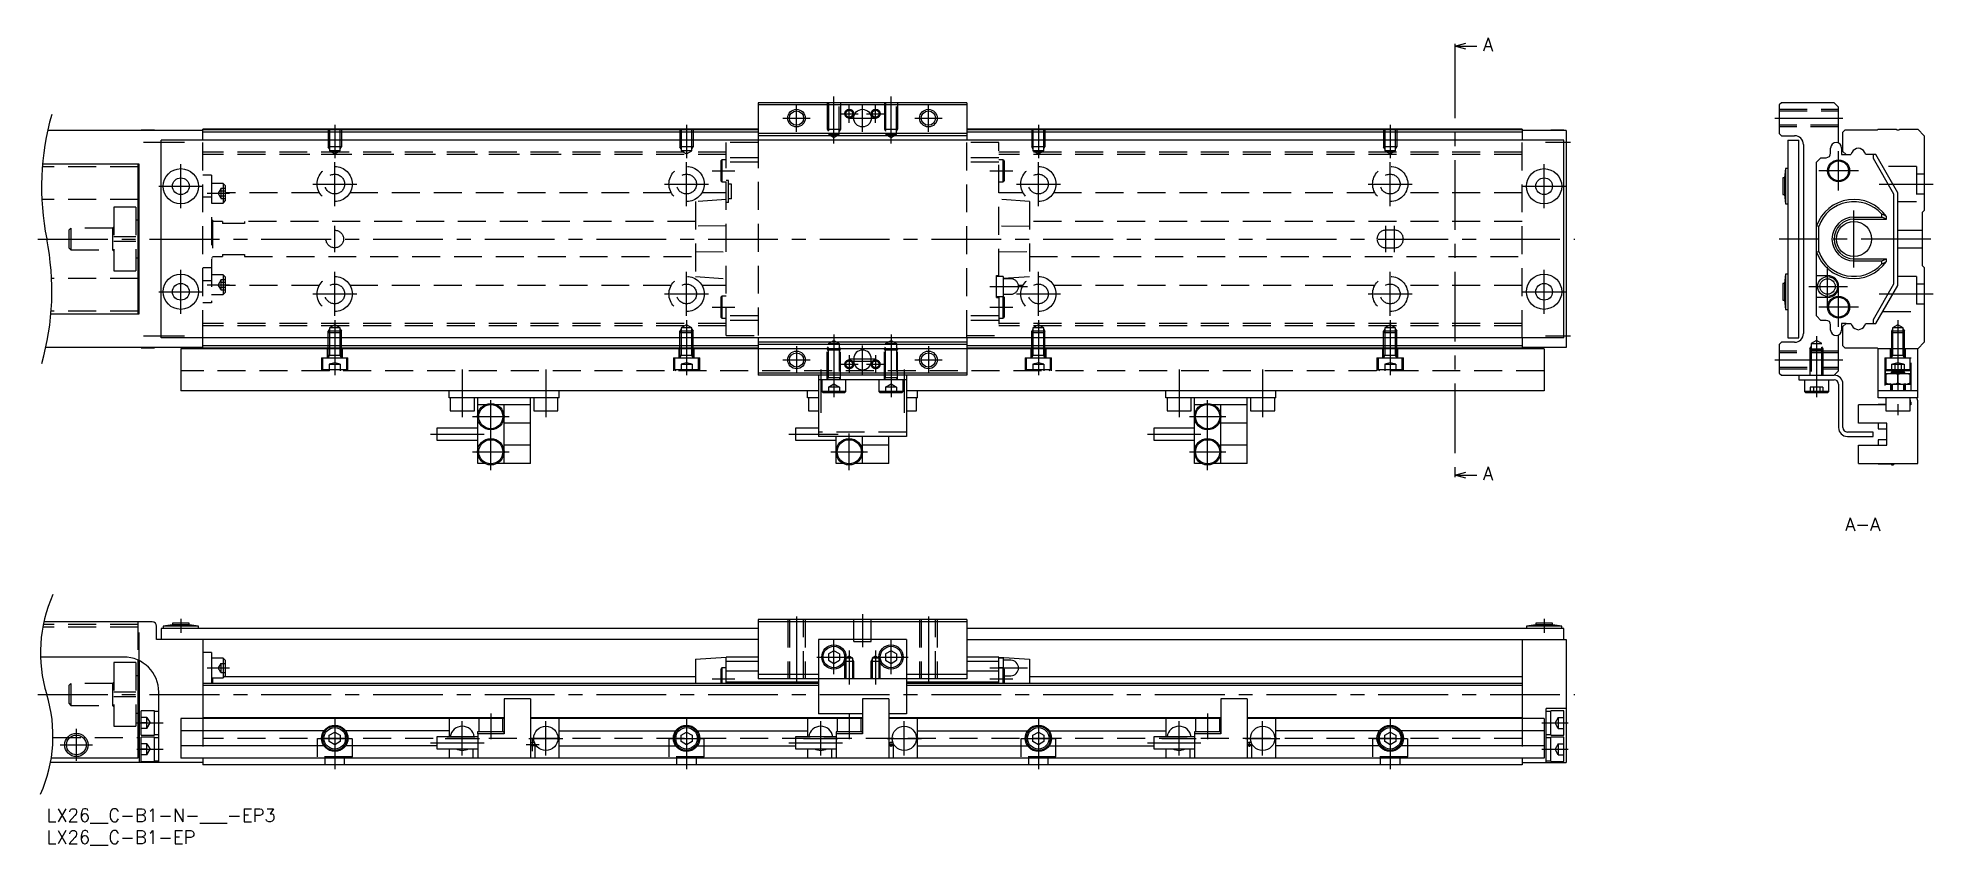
# Model space of a CAD drawing. Extents: x -2 to 429, y -8 to 175.
import ezdxf

# ---------------------------------------------------------------- set-up
doc = ezdxf.new("R2010")
doc.units = 0
doc.header["$LTSCALE"] = 0.5
doc.linetypes.add('CENTER', pattern=[50.8, 31.75, -6.35, 6.35, -6.35])
doc.linetypes.add('DASHED', pattern=[19.05, 12.7, -6.35])
for name, color, linetype in [('MSM_CENTER', 1, 'CENTER'), ('MSM_CONTINUOUS', 7, 'CONTINUOUS'), ('MSM_DASHED', 4, 'DASHED'), ('MSM_NARROW', 5, 'CONTINUOUS'), ('MSM_PART_NUMBER', 7, 'CONTINUOUS')]:
    doc.layers.add(name, color=color, linetype=linetype)
doc.styles.get("Standard").update_dxf_attribs({"font": 'txt.shx', "height": 3, "bigfont": 'bigfont.shx'})

msp = doc.modelspace()

# ---------------------------------------------------------------- texts
at = {"layer": 'MSM_PART_NUMBER'}
for s, p in [('A', (326.61, 172.33)), ('A', (326.61, 74.75)), ('A-A', (408.97, 63.17))]:
    msp.add_text(s, height=3, dxfattribs=at).set_placement(p)

# ---------------------------------------------------------------- blocks, each defined once
blk = doc.blocks.new('*U18')
at = {"layer": 'MSM_PART_NUMBER'}
blk.add_text('LX26__C-B1-N-___-EP3', height=3, dxfattribs=at).set_placement((0, -3))
blk = doc.blocks.new('*U19')
at = {"layer": 'MSM_PART_NUMBER'}
blk.add_text('LX26__C-B1-EP', height=3, dxfattribs=at).set_placement((0, -8))

# ---------------------------------------------------------------- linework, layer by layer
at = {"layer": 'MSM_CENTER'}
for p, q in [((320.19, 172.95), (320.19, 76.38)), ((170.5, 153.98), (170.5, 160.18)), ((179, 151.28), (179, 161.98)), ((182.5, 156.03), (182.5, 160.13)), ((185.5, 153.98), (185.5, 160.18)), ((188.5, 156.03), (188.5, 160.13)), ((192, 151.28), (192, 161.98)), ((200.5, 153.98), (200.5, 160.18)), ((65.5, 155.58), (65.5, 147.95)), ((145.5, 155.58), (145.5, 147.95)), ((167.4, 157.08), (173.6, 157.08)), ((180.45, 158.08), (184.55, 158.08)), ((182.4, 157.08), (188.6, 157.08)), ((186.45, 158.08), (190.55, 158.08)), ((197.4, 157.08), (203.6, 157.08)), ((225.5, 155.58), (225.5, 147.95)), ((305.5, 155.58), (305.5, 147.95)), ((392.96, 157.08), (408.46, 157.08)), ((22, 151.58), (31.31, 151.58)), ((340.8, 151.58), (346.5, 151.58)), ((30.5, 136.58), (30.5, 146.58)), ((65.5, 137.08), (65.5, 147.08)), ((145.5, 137.08), (145.5, 147.08)), ((225.5, 137.08), (225.5, 147.08)), ((305.5, 137.08), (305.5, 147.08)), ((340.5, 136.58), (340.5, 146.58)), ((407.46, 140.58), (407.46, 149.58)), ((151.3, 145.08), (156.5, 145.08)), ((214.5, 145.08), (219.7, 145.08)), ((411.96, 145.08), (402.96, 145.08)), ((25.5, 141.58), (35.5, 141.58)), ((36.5, 139.98), (41.6, 139.98)), ((60.5, 142.08), (70.5, 142.08)), ((140.5, 142.08), (150.5, 142.08)), ((220.5, 142.08), (230.5, 142.08)), ((300.5, 142.08), (310.5, 142.08)), ((335.5, 141.58), (345.5, 141.58)), ((416.67, 142.08), (428.96, 142.08)), ((410.96, 123.08), (410.96, 136.08)), ((-2, 129.58), (347.5, 129.58)), ((65.5, 126.58), (65.5, 132.58)), ((304.5, 126.58), (304.5, 132.58)), ((306.5, 126.58), (306.5, 132.58)), ((428.46, 129.58), (393.96, 129.58)), ((30.5, 112.58), (30.5, 122.58)), ((65.5, 112.08), (65.5, 122.08)), ((145.5, 112.08), (145.5, 122.08)), ((225.5, 112.08), (225.5, 122.08)), ((305.5, 112.08), (305.5, 122.08)), ((340.5, 112.58), (340.5, 122.58)), ((404.96, 114.28), (404.96, 123.28)), ((25.5, 117.58), (35.5, 117.58)), ((36.5, 119.19), (41.6, 119.19)), ((60.5, 117.08), (70.5, 117.08)), ((140.5, 117.08), (150.5, 117.08)), ((214.5, 118.78), (223, 118.78)), ((220.5, 117.08), (230.5, 117.08)), ((300.5, 117.08), (310.5, 117.08)), ((335.5, 117.58), (345.5, 117.58)), ((400.71, 118.78), (409.46, 118.78)), ((407.46, 109.58), (407.46, 118.58)), ((416.67, 117.08), (428.96, 117.08)), ((151.3, 114.08), (156.5, 114.08)), ((214.5, 114.08), (219.7, 114.08)), ((411.96, 114.08), (402.96, 114.08)), ((65.5, 111.09), (65.5, 98.58)), ((145.5, 111.09), (145.5, 98.58)), ((179, 107.89), (179, 93.58)), ((192, 107.89), (192, 93.58)), ((225.5, 111.09), (225.5, 98.58)), ((305.5, 111.09), (305.5, 98.58)), ((420.96, 111.09), (420.96, 89.48)), ((22, 107.58), (31.31, 107.58)), ((170.5, 105.18), (170.5, 98.98)), ((185.5, 98.83), (185.5, 105.33)), ((200.5, 105.18), (200.5, 98.98)), ((340.8, 107.58), (346.5, 107.58)), ((402.46, 107.49), (402.46, 93.58)), ((94.5, 99.93), (94.5, 89.03)), ((113.5, 99.93), (113.5, 89.03)), ((167.4, 102.08), (173.6, 102.08)), ((176, 99.93), (176, 90.03)), ((180.45, 101.08), (184.55, 101.08)), ((182.5, 103.13), (182.5, 99.03)), ((182.5, 102.33), (188.5, 102.33)), ((182.5, 101.83), (188.5, 101.83)), ((186.45, 101.08), (190.55, 101.08)), ((188.5, 103.13), (188.5, 99.03)), ((195, 99.93), (195, 90.03)), ((197.4, 102.08), (203.6, 102.08)), ((257.5, 99.93), (257.5, 89.03)), ((276.5, 99.93), (276.5, 89.03)), ((392.96, 102.08), (408.46, 102.08)), ((100.99, 77.03), (100.99, 93.33)), ((263.99, 77.03), (263.99, 93.33)), ((96.84, 89.18), (105.14, 89.18)), ((259.84, 89.18), (268.14, 89.18)), ((87.29, 85.18), (99.46, 85.18)), ((168.79, 85.18), (179.96, 85.18)), ((182.49, 77.03), (182.49, 85.33)), ((250.29, 85.18), (262.46, 85.18)), ((96.84, 81.18), (105.14, 81.18)), ((178.34, 81.18), (186.64, 81.18)), ((259.84, 81.18), (268.14, 81.18)), ((30.5, 43.2), (30.5, 40)), ((170.5, 43.68), (170.5, 28.83)), ((185.5, 44.25), (185.5, 36.75)), ((200.5, 43.68), (200.5, 28.83)), ((340.5, 43.2), (340.5, 40)), ((175.11, 34.5), (182.89, 34.5)), ((179, 30.61), (179, 38.39)), ((182.5, 35.96), (182.5, 28.24)), ((188.11, 34.5), (195.89, 34.5)), ((188.5, 35.96), (188.5, 28.24)), ((192, 30.61), (192, 38.39)), ((36.5, 32), (41.6, 32)), ((214.5, 32), (223, 32)), ((-2, 26), (347.5, 26)), ((151.3, 29.5), (156.5, 29.5)), ((214.5, 29.5), (219.7, 29.5)), ((100.99, 21.68), (100.99, 15.82)), ((182.49, 21.68), (182.49, 15.82)), ((263.99, 21.68), (263.99, 15.82)), ((6.75, 10.85), (6.75, 18.15)), ((20.5, 19.5), (26.5, 19.5)), ((65.5, 20.5), (65.5, 9)), ((94.5, 12.11), (94.5, 19.89)), ((113.5, 12.11), (113.5, 19.89)), ((145.5, 20.5), (145.5, 9)), ((176, 12.11), (176, 19.89)), ((195, 12.11), (195, 19.89)), ((225.5, 20.5), (225.5, 9)), ((257.5, 12.11), (257.5, 19.89)), ((276.5, 12.11), (276.5, 19.89)), ((305.5, 20.5), (305.5, 9)), ((340, 19.5), (346, 19.5)), ((3.1, 14.5), (10.4, 14.5)), ((20.5, 13.5), (26.5, 13.5)), ((61.61, 16), (69.39, 16)), ((87.29, 15), (99.46, 15)), ((90.61, 16), (98.39, 16)), ((109, 14.6), (112, 14.6)), ((109.61, 16), (117.39, 16)), ((110.5, 13.07), (110.5, 16.1)), ((141.61, 16), (149.39, 16)), ((168.79, 15), (180.96, 15)), ((172.11, 16), (179.89, 16)), ((191.11, 16), (198.89, 16)), ((191.47, 14.6), (192.52, 14.6)), ((192, 14.07), (192, 15.12)), ((221.61, 16), (229.39, 16)), ((250.29, 15), (262.46, 15)), ((253.61, 16), (261.39, 16)), ((272.61, 16), (280.39, 16)), ((272.97, 14.6), (274.02, 14.6)), ((273.5, 14.07), (273.5, 15.12)), ((301.61, 16), (309.39, 16)), ((340, 13.5), (346, 13.5))]:
    msp.add_line(p, q, dxfattribs=at)
at = {"layer": 'MSM_CONTINUOUS'}
for p, q in [((320.19, 173.45), (322.69, 174.12)), ((320.19, 173.95), (320.19, 172.95)), ((322.69, 172.79), (320.19, 173.45)), ((320.19, 173.45), (325.19, 173.45)), ((209.2, 160.58), (161.8, 160.58)), ((161.8, 160.58), (161.8, 152.08)), ((209.2, 160.08), (161.8, 160.08)), ((209.2, 160.58), (209.2, 152.08)), ((394.46, 160.58), (393.96, 160.08)), ((393.96, 160.08), (393.96, 153.58)), ((406.46, 160.58), (394.46, 160.58)), ((407.46, 159.58), (406.46, 160.58)), ((407.46, 151.41), (407.46, 159.58)), ((35.5, 154.28), (0.22, 154.28)), ((21.5, 154.28), (21.5, 154.33)), ((24.5, 154.33), (21.5, 154.33)), ((24.5, 154.28), (24.5, 154.33)), ((345, 152.08), (26, 152.08)), ((26, 107.08), (26, 152.08)), ((161.8, 154.58), (35.5, 154.58)), ((35.5, 152.08), (35.5, 154.58)), ((161.8, 154.38), (35.5, 154.38)), ((161.8, 153.88), (35.5, 153.88)), ((209.2, 153.58), (161.8, 153.58)), ((209.2, 153.08), (161.8, 153.08)), ((335.5, 154.58), (209.2, 154.58)), ((335.5, 154.38), (209.2, 154.38)), ((335.5, 153.88), (209.2, 153.88)), ((335.5, 154.58), (335.5, 152.08)), ((345.5, 154.28), (335.5, 154.28)), ((342, 154.28), (342, 154.33)), ((345, 154.33), (342, 154.33)), ((345, 154.28), (345, 154.33)), ((345, 107.08), (345, 152.08)), ((345.5, 154.28), (345.5, 104.88)), ((393.96, 153.58), (394.46, 153.08)), ((394.46, 153.08), (397.46, 153.08)), ((395.96, 152.08), (395.96, 107.08)), ((395.96, 152.08), (398.46, 152.08)), ((398.46, 107.08), (398.46, 152.08)), ((399.46, 151.08), (399.46, 108.08)), ((408.46, 153.88), (408.96, 154.38)), ((408.46, 149.48), (408.46, 153.88)), ((408.96, 154.38), (416.26, 154.38)), ((416.26, 154.38), (416.46, 154.58)), ((416.46, 154.58), (420.56, 154.58)), ((421.36, 154.58), (425.46, 154.58)), ((425.46, 154.58), (426.96, 153.08)), ((426.96, 153.08), (426.96, 136.08)), ((21, 146.58), (-0.96, 146.58)), ((20.75, 146.58), (20.75, 112.58)), ((21, 112.58), (21, 146.58)), ((402.46, 147.08), (403.46, 148.08)), ((402.46, 112.08), (402.46, 147.08)), ((403.46, 148.08), (404.66, 148.08)), ((405.66, 149.08), (405.66, 150.28)), ((408.16, 150.28), (408.16, 148.78)), ((408.16, 148.78), (410.23, 148.78)), ((409.16, 148.78), (408.46, 149.48)), ((410.55, 149.34), (410.23, 148.78)), ((413.68, 148.78), (413.36, 149.34)), ((415.96, 148.78), (413.68, 148.78)), ((415.29, 148.78), (415.29, 147.93)), ((415.29, 147.93), (419.96, 139.86)), ((420.96, 140.12), (415.96, 148.78)), ((20.75, 145.98), (21, 145.98)), ((21, 144.28), (20.75, 144.28)), ((395.16, 143.48), (394.76, 143.48)), ((394.76, 143.48), (394.76, 139.68)), ((395.41, 145.58), (395.16, 143.48)), ((395.16, 143.48), (395.16, 139.68)), ((395.96, 145.58), (395.41, 145.58)), ((395.41, 145.58), (395.41, 137.58)), ((21, 138.58), (20.75, 138.58)), ((394.76, 139.68), (395.16, 139.68)), ((395.16, 139.68), (395.41, 137.58)), ((419.96, 139.86), (419.96, 119.31)), ((420.96, 119.04), (420.96, 140.12)), ((21, 133.83), (20.75, 133.83)), ((395.41, 137.58), (395.96, 137.58)), ((410.96, 134.58), (417.27, 134.58)), ((410.96, 134.08), (418.34, 134.08)), ((417.27, 134.58), (417.27, 135.27)), ((418.34, 134.08), (417.27, 134.58)), ((418.34, 134.08), (418.34, 134.74)), ((426.96, 136.08), (426.46, 135.58)), ((426.46, 135.58), (426.46, 123.57)), ((402.96, 132.46), (402.46, 132.54)), ((402.96, 126.71), (402.96, 132.46)), ((20.75, 125.33), (21, 125.33)), ((402.46, 126.63), (402.96, 126.71)), ((410.96, 125.08), (418.34, 125.08)), ((417.27, 124.58), (418.34, 125.08)), ((418.34, 124.43), (418.34, 125.08)), ((395.41, 121.58), (395.16, 119.48)), ((395.96, 121.58), (395.41, 121.58)), ((395.41, 121.58), (395.41, 113.58)), ((402.46, 121.28), (404.96, 121.28)), ((410.96, 124.58), (417.27, 124.58)), ((417.27, 123.9), (417.27, 124.58)), ((426.46, 123.57), (426.96, 123.07)), ((426.96, 123.07), (426.96, 106.08)), ((21, 120.58), (20.75, 120.58)), ((395.16, 119.48), (394.76, 119.48)), ((394.76, 119.48), (394.76, 115.68)), ((395.16, 119.48), (395.16, 115.68)), ((419.96, 119.31), (415.29, 111.23)), ((415.96, 110.38), (420.96, 119.04)), ((0.96, 112.58), (21, 112.58)), ((21, 114.88), (20.75, 114.88)), ((20.75, 113.18), (21, 113.18)), ((394.76, 115.68), (395.16, 115.68)), ((395.16, 115.68), (395.41, 113.58)), ((395.41, 113.58), (395.96, 113.58)), ((404.96, 116.28), (402.46, 116.28)), ((403.46, 111.08), (402.46, 112.08)), ((404.66, 111.08), (403.46, 111.08)), ((405.66, 108.88), (405.66, 110.08)), ((407.46, 99.58), (407.46, 107.76)), ((408.16, 110.38), (408.16, 108.88)), ((409.16, 110.38), (408.16, 110.38)), ((408.46, 109.68), (409.16, 110.38)), ((408.46, 105.28), (408.46, 109.68)), ((409.16, 110.38), (410.23, 110.38)), ((410.23, 110.38), (410.55, 109.82)), ((413.36, 109.82), (413.68, 110.38)), ((413.68, 110.38), (415.96, 110.38)), ((415.29, 111.23), (415.29, 110.38)), ((35.5, 104.88), (-0.22, 104.88)), ((21.5, 104.83), (21.5, 104.88)), ((21.5, 104.83), (24.5, 104.83)), ((24.5, 104.83), (24.5, 104.88)), ((345, 107.08), (26, 107.08)), ((30.5, 104.58), (30.5, 95.08)), ((340.5, 104.58), (30.5, 104.58)), ((35.5, 104.58), (35.5, 107.08)), ((161.8, 105.28), (35.5, 105.28)), ((161.8, 104.78), (35.5, 104.78)), ((161.8, 107.08), (161.8, 98.58)), ((209.2, 106.08), (161.8, 106.08)), ((209.2, 105.58), (161.8, 105.58)), ((209.2, 107.08), (209.2, 98.58)), ((335.5, 105.28), (209.2, 105.28)), ((335.5, 104.78), (209.2, 104.78)), ((335.5, 107.08), (335.5, 104.58)), ((345.5, 104.88), (335.5, 104.88)), ((340.5, 104.58), (340.5, 95.08)), ((394.46, 106.08), (393.96, 105.58)), ((393.96, 105.58), (393.96, 99.08)), ((397.46, 106.08), (394.46, 106.08)), ((395.96, 107.08), (398.46, 107.08)), ((408.96, 104.78), (408.46, 105.28)), ((416.26, 104.78), (408.96, 104.78)), ((416.46, 104.58), (416.26, 104.78)), ((416.46, 104.58), (416.26, 104.78)), ((416.46, 93.48), (416.46, 104.58)), ((425.46, 104.58), (416.46, 104.58)), ((426.96, 106.08), (425.46, 104.58)), ((425.46, 93.48), (425.46, 104.58)), ((183.5, 102.33), (183.5, 101.83)), ((187.5, 101.83), (187.5, 102.33)), ((407.46, 99.58), (406.46, 98.58)), ((423.86, 99.58), (418.06, 99.58)), ((418.06, 99.58), (418.06, 96.58)), ((419.66, 99.48), (419.46, 99.28)), ((419.46, 99.28), (419.46, 98.98)), ((419.46, 99.28), (422.46, 99.28)), ((419.66, 99.48), (422.26, 99.48)), ((422.46, 99.28), (422.26, 99.48)), ((422.46, 98.98), (422.46, 99.28)), ((423.86, 96.58), (423.86, 99.58)), ((175.5, 95.08), (30.5, 95.08)), ((91.5, 93.48), (91.5, 95.08)), ((116.5, 93.48), (116.5, 95.08)), ((209.2, 99.08), (161.8, 99.08)), ((209.2, 98.58), (161.8, 98.58)), ((173, 93.48), (173, 95.08)), ((175.5, 98.58), (175.5, 84.68)), ((195.5, 97.58), (175.5, 97.58)), ((176.25, 97.58), (176.25, 94.88)), ((181.75, 94.88), (176.25, 94.88)), ((176.25, 94.88), (176.55, 94.58)), ((181.45, 94.58), (181.75, 94.88)), ((181.75, 94.88), (181.75, 97.58)), ((189.25, 97.58), (189.25, 94.88)), ((194.75, 94.88), (189.25, 94.88)), ((189.25, 94.88), (189.55, 94.58)), ((194.45, 94.58), (194.75, 94.88)), ((194.75, 94.88), (194.75, 97.58)), ((195.5, 98.58), (195.5, 84.68)), ((340.5, 95.08), (195.5, 95.08)), ((198, 93.48), (198, 95.08)), ((254.5, 93.48), (254.5, 95.08)), ((279.5, 93.48), (279.5, 95.08)), ((393.96, 99.08), (394.46, 98.58)), ((394.46, 98.58), (406.46, 98.58)), ((398.46, 98.58), (398.46, 97.58)), ((398.46, 97.58), (406.46, 97.58)), ((399.71, 97.58), (399.71, 94.88)), ((399.71, 94.88), (400.01, 94.58)), ((405.21, 94.88), (399.71, 94.88)), ((404.91, 94.58), (405.21, 94.88)), ((405.21, 94.88), (405.21, 97.58)), ((407.46, 96.58), (407.46, 86.68)), ((408.46, 86.68), (408.46, 96.58)), ((425.46, 95.08), (416.46, 95.08)), ((418.06, 96.58), (423.86, 96.58)), ((418.21, 98.98), (423.71, 98.98)), ((418.21, 98.98), (418.21, 96.58)), ((419.26, 96.6), (419.22, 96.6)), ((419.26, 96.58), (419.26, 95.08)), ((419.46, 96.58), (419.46, 95.08)), ((420.96, 96.83), (420.96, 98.74)), ((422.65, 96.6), (422.33, 96.58)), ((422.46, 95.08), (422.46, 96.58)), ((422.66, 95.08), (422.66, 96.58)), ((423.71, 96.58), (423.71, 98.98)), ((116.5, 93.48), (91.5, 93.48)), ((91.75, 93.48), (91.75, 90.48)), ((97.25, 90.48), (97.25, 93.48)), ((98, 89.43), (98, 93.48)), ((99.68, 91.88), (98, 91.88)), ((110, 91.88), (102.3, 91.88)), ((104, 78.48), (104, 91.88)), ((110, 78.48), (110, 93.48)), ((110.75, 93.48), (110.75, 90.48)), ((116.25, 90.48), (116.25, 93.48)), ((175.5, 93.48), (173, 93.48)), ((173.25, 93.48), (173.25, 90.48)), ((181.45, 94.58), (176.55, 94.58)), ((194.45, 94.58), (189.55, 94.58)), ((198, 93.48), (195.5, 93.48)), ((197.75, 90.48), (197.75, 93.48)), ((279.5, 93.48), (254.5, 93.48)), ((254.75, 93.48), (254.75, 90.48)), ((260.25, 90.48), (260.25, 93.48)), ((261, 89.43), (261, 93.48)), ((262.68, 91.88), (261, 91.88)), ((273, 91.88), (265.3, 91.88)), ((267, 78.48), (267, 91.88)), ((273, 78.48), (273, 93.48)), ((273.75, 93.48), (273.75, 90.48)), ((279.25, 90.48), (279.25, 93.48)), ((404.91, 94.58), (400.01, 94.58)), ((411.96, 87.68), (411.96, 91.88)), ((418.21, 91.88), (411.96, 91.88)), ((425.46, 93.48), (416.46, 93.48)), ((416.46, 91.93), (416.46, 91.88)), ((418.21, 91.93), (416.46, 91.93)), ((418.21, 93.48), (418.21, 90.48)), ((423.71, 90.48), (423.71, 93.48)), ((423.86, 91.88), (423.71, 91.88)), ((423.86, 92.48), (423.86, 91.88)), ((425.46, 78.48), (425.46, 92.48)), ((88.75, 86.53), (88.75, 83.83)), ((98, 86.53), (88.75, 86.53)), ((91.75, 90.48), (97.25, 90.48)), ((98, 81.43), (98, 88.94)), ((110, 87.68), (104, 87.68)), ((110.75, 90.48), (116.25, 90.48)), ((170.25, 86.53), (170.25, 83.83)), ((175.5, 86.53), (170.25, 86.53)), ((173.25, 90.48), (175.5, 90.48)), ((195.5, 90.48), (197.75, 90.48)), ((251.75, 86.53), (251.75, 83.83)), ((261, 86.53), (251.75, 86.53)), ((254.75, 90.48), (260.25, 90.48)), ((261, 81.43), (261, 88.94)), ((273, 87.68), (267, 87.68)), ((273.75, 90.48), (279.25, 90.48)), ((418.46, 87.68), (411.96, 87.68)), ((416.46, 87.68), (416.46, 86.43)), ((416.46, 86.43), (418.46, 86.43)), ((418.21, 90.48), (423.71, 90.48)), ((418.46, 82.68), (418.46, 87.68)), ((88.75, 83.83), (98, 83.83)), ((110, 82.68), (104, 82.68)), ((170.25, 83.83), (179.5, 83.83)), ((195.5, 84.68), (175.5, 84.68)), ((179.5, 81.43), (179.5, 84.68)), ((185.5, 78.48), (185.5, 84.68)), ((191.5, 82.68), (185.5, 82.68)), ((191.5, 78.48), (191.5, 84.68)), ((251.75, 83.83), (261, 83.83)), ((273, 82.68), (267, 82.68)), ((415.36, 85.68), (409.46, 85.68)), ((409.46, 84.68), (415.36, 84.68)), ((411.96, 78.48), (411.96, 82.68)), ((411.96, 82.68), (418.46, 82.68)), ((415.36, 84.68), (415.36, 85.68)), ((416.46, 83.93), (416.46, 82.68)), ((418.46, 83.93), (416.46, 83.93)), ((98, 78.48), (98, 80.94)), ((99.68, 78.48), (98, 78.48)), ((110, 78.48), (102.3, 78.48)), ((179.5, 78.48), (179.5, 80.94)), ((181.18, 78.48), (179.5, 78.48)), ((191.5, 78.48), (183.8, 78.48)), ((261, 78.48), (261, 80.94)), ((262.68, 78.48), (261, 78.48)), ((273, 78.48), (265.3, 78.48)), ((411.96, 78.48), (425.46, 78.48)), ((416.46, 78.48), (416.46, 78.43)), ((416.46, 78.43), (419.46, 78.43)), ((419.46, 78.48), (419.46, 78.18)), ((419.46, 78.18), (419.96, 78.18)), ((419.96, 78.48), (419.96, 78.18)), ((320.19, 75.88), (322.69, 76.55)), ((320.19, 76.38), (320.19, 75.38)), ((322.69, 75.21), (320.19, 75.88)), ((320.19, 75.88), (325.19, 75.88)), ((24, 42.5), (-0.65, 42.5)), ((25, 38.5), (25, 41.5)), ((161.8, 41), (26, 41)), ((26, 41), (26, 38.5)), ((28.6, 41.8), (26.5, 41.55)), ((26.5, 41.55), (26.5, 41)), ((34.5, 41.55), (26.5, 41.55)), ((28.6, 42.2), (28.6, 41.8)), ((32.4, 42.2), (28.6, 42.2)), ((32.4, 41.8), (28.6, 41.8)), ((32.4, 41.8), (32.4, 42.2)), ((34.5, 41.55), (32.4, 41.8)), ((34.5, 41), (34.5, 41.55)), ((161.8, 43), (161.8, 29.5)), ((209.2, 43), (161.8, 43)), ((209.2, 42.5), (161.8, 42.5)), ((209.2, 43), (209.2, 29.5)), ((345, 41), (209.2, 41)), ((338.6, 41.8), (336.5, 41.55)), ((336.5, 41.55), (336.5, 41)), ((344.5, 41.55), (336.5, 41.55)), ((338.6, 42.2), (338.6, 41.8)), ((342.4, 42.2), (338.6, 42.2)), ((342.4, 41.8), (338.6, 41.8)), ((342.4, 41.8), (342.4, 42.2)), ((344.5, 41.55), (342.4, 41.8)), ((344.5, 41), (344.5, 41.55)), ((345, 38.5), (345, 41)), ((17.5, 34.5), (-1.41, 34.5)), ((161.8, 38.5), (25, 38.5)), ((35.5, 38.5), (35.5, 20.5)), ((37.5, 35.5), (35.5, 35.5)), ((37.5, 35.5), (37.5, 28.5)), ((147.5, 34), (154.5, 34.5)), ((161.8, 34.5), (154.5, 34.5)), ((154.5, 28.5), (154.5, 34.5)), ((195.5, 38.5), (175.5, 38.5)), ((175.5, 38.5), (175.5, 21.6)), ((179, 35.94), (177.75, 35.22)), ((177.75, 35.22), (177.75, 33.78)), ((180.25, 35.22), (179, 35.94)), ((180.25, 35.22), (180.25, 33.78)), ((192, 35.94), (190.75, 35.22)), ((190.75, 35.22), (190.75, 33.78)), ((193.25, 35.22), (192, 35.94)), ((193.25, 35.22), (193.25, 33.78)), ((195.5, 38.5), (195.5, 21.6)), ((209.2, 38.5), (345.5, 38.5)), ((216.5, 34.5), (209.2, 34.5)), ((216.5, 34.5), (223.5, 34)), ((216.5, 28.5), (216.5, 34.5)), ((335.5, 38.5), (335.5, 20.5)), ((345.5, 38.5), (345.5, 10.5)), ((20.75, 33.81), (20.75, 11.5)), ((21, 30.25), (20.75, 30.25)), ((21, 33.69), (21, 16.2)), ((40.1, 34.25), (37.5, 34.25)), ((40.6, 33.75), (40.1, 34.25)), ((40.1, 34.25), (40.1, 29.75)), ((40.1, 29.75), (40.6, 30.25)), ((40.6, 33.75), (40.6, 30.25)), ((147.5, 34), (147.5, 28.5)), ((153.55, 32), (153.3, 31.75)), ((153.3, 31.75), (153.3, 28.5)), ((154.5, 32), (153.55, 32)), ((153.55, 32), (153.55, 28.5)), ((161.8, 33.5), (154.5, 33.5)), ((161.8, 31.3), (154.5, 31.3)), ((175.5, 30.5), (161.8, 30.5)), ((177.75, 33.78), (179, 33.06)), ((179, 33.06), (180.25, 33.78)), ((190.75, 33.78), (192, 33.06)), ((192, 33.06), (193.25, 33.78)), ((209.2, 30.5), (195.5, 30.5)), ((216.5, 33.5), (209.2, 33.5)), ((216.5, 31.3), (209.2, 31.3)), ((217.5, 34.25), (216.5, 34.25)), ((217.45, 32), (216.5, 32)), ((217.7, 31.75), (217.45, 32)), ((217.45, 32), (217.45, 28.5)), ((217.5, 34.25), (217.5, 31.95)), ((219.25, 33.75), (217.5, 33.75)), ((217.7, 31.75), (217.7, 28.5)), ((217.7, 30.25), (219.25, 30.25)), ((223.5, 34), (223.5, 28.5)), ((25.5, 10.5), (25.5, 26.5)), ((175.5, 28.5), (35.5, 28.5)), ((175.5, 28), (35.5, 28)), ((37.5, 29.75), (40.1, 29.75)), ((37.7, 29.75), (37.7, 28.5)), ((147.5, 30), (40.35, 30)), ((175.5, 28.8), (154.5, 28.8)), ((209.2, 29.5), (161.8, 29.5)), ((216.5, 28.8), (195.5, 28.8)), ((335.5, 28.5), (195.5, 28.5)), ((335.5, 28), (195.5, 28)), ((335.5, 30), (223.5, 30)), ((20.75, 21.75), (21, 21.75)), ((21.5, 16.75), (21.5, 22.25)), ((24.5, 22.25), (21.5, 22.25)), ((24.5, 16.75), (24.5, 22.25)), ((25.5, 22.1), (24.5, 22.1)), ((104, 25), (104, 17)), ((110, 25), (104, 25)), ((110, 25), (110, 11.5)), ((185.5, 21.6), (175.5, 21.6)), ((185.5, 25), (185.5, 17)), ((191.5, 25), (185.5, 25)), ((191.5, 25), (191.5, 11.5)), ((195.5, 21.6), (191.5, 21.6)), ((267, 25), (267, 17)), ((273, 25), (267, 25)), ((273, 25), (273, 11.5)), ((341, 10.5), (341, 22.75)), ((345.5, 22.75), (341, 22.75)), ((342, 22.1), (341, 22.1)), ((342, 16.75), (342, 22.25)), ((345, 22.25), (342, 22.25)), ((345, 16.75), (345, 22.25)), ((30.5, 20.5), (30.5, 11.5)), ((104, 20.5), (30.5, 20.5)), ((63.03, 17.7), (30.5, 17.7)), ((104, 20.7), (35.5, 20.7)), ((64.25, 16.72), (65.5, 17.44)), ((65.5, 17.44), (66.75, 16.72)), ((91.5, 17.7), (67.97, 17.7)), ((91.5, 20.5), (91.5, 16.35)), ((97.99, 17.5), (97.99, 17)), ((103.99, 17.5), (97.99, 17.5)), ((98.24, 20.5), (98.24, 17.5)), ((103.74, 17.5), (103.74, 20.5)), ((103.99, 17), (103.99, 17.5)), ((185.5, 20.7), (110, 20.7)), ((185.5, 20.5), (110, 20.5)), ((116.5, 11.5), (116.5, 20.5)), ((116.5, 17.7), (143.03, 17.7)), ((144.25, 16.72), (145.5, 17.44)), ((145.5, 17.44), (146.75, 16.72)), ((147.97, 17.7), (173, 17.7)), ((173, 20.5), (173, 16.35)), ((179.49, 17.5), (179.49, 17)), ((185.49, 17.5), (179.49, 17.5)), ((179.74, 20.5), (179.74, 17.5)), ((185.24, 17.5), (185.24, 20.5)), ((185.49, 17), (185.49, 17.5)), ((267, 20.7), (191.5, 20.7)), ((267, 20.5), (191.5, 20.5)), ((198, 11.5), (198, 20.5)), ((198, 17.7), (223.03, 17.7)), ((224.25, 16.72), (225.5, 17.44)), ((225.5, 17.44), (226.75, 16.72)), ((227.97, 17.7), (254.5, 17.7)), ((254.5, 20.5), (254.5, 16.35)), ((260.99, 17.5), (260.99, 17)), ((266.99, 17.5), (260.99, 17.5)), ((261.24, 20.5), (261.24, 17.5)), ((266.74, 17.5), (266.74, 20.5)), ((266.99, 17), (266.99, 17.5)), ((335.5, 20.7), (273, 20.7)), ((340.5, 20.5), (273, 20.5)), ((279.5, 11.5), (279.5, 20.5)), ((303.03, 17.7), (279.5, 17.7)), ((304.25, 16.72), (305.5, 17.44)), ((305.5, 17.44), (306.75, 16.72)), ((340.5, 17.7), (307.97, 17.7)), ((340.5, 20.5), (340.5, 11.5)), ((20.75, 16.2), (21, 16.2)), ((21.5, 16.75), (24.5, 16.75)), ((21.5, 10.75), (21.5, 16.25)), ((24.5, 16.25), (21.5, 16.25)), ((24.5, 16.9), (25.5, 16.9)), ((24.5, 10.75), (24.5, 16.25)), ((25.5, 16.1), (24.5, 16.1)), ((63.03, 14.3), (30.5, 14.3)), ((64.25, 15.28), (64.25, 16.72)), ((65.5, 14.56), (64.25, 15.28)), ((66.75, 15.28), (65.5, 14.56)), ((66.75, 16.72), (66.75, 15.28)), ((88.75, 14.3), (67.97, 14.3)), ((98, 16.35), (88.75, 16.35)), ((88.75, 16.35), (88.75, 13.65)), ((88.75, 13.65), (98, 13.65)), ((91.5, 13.65), (91.5, 11.5)), ((97, 11.5), (97, 13.65)), ((104, 17), (97.99, 17)), ((98, 17), (98, 11.5)), ((111, 14.3), (110, 14.3)), ((111, 14.6), (111, 11.5)), ((116.68, 16), (116.5, 16.3)), ((116.5, 15.7), (116.68, 16)), ((116.5, 14.3), (143.03, 14.3)), ((144.25, 15.28), (144.25, 16.72)), ((145.5, 14.56), (144.25, 15.28)), ((146.75, 15.28), (145.5, 14.56)), ((146.75, 16.72), (146.75, 15.28)), ((147.97, 14.3), (170.25, 14.3)), ((179.5, 16.35), (170.25, 16.35)), ((170.25, 16.35), (170.25, 13.65)), ((170.25, 13.65), (179.5, 13.65)), ((173, 13.65), (173, 11.5)), ((178.5, 11.5), (178.5, 13.65)), ((185.5, 17), (179.49, 17)), ((179.5, 17), (179.5, 11.5)), ((192.5, 14.3), (191.5, 14.3)), ((192.5, 14.6), (192.5, 11.5)), ((198.18, 16), (198, 16.3)), ((198, 15.7), (198.18, 16)), ((198, 14.3), (223.03, 14.3)), ((224.25, 15.28), (224.25, 16.72)), ((225.5, 14.56), (224.25, 15.28)), ((226.75, 15.28), (225.5, 14.56)), ((226.75, 16.72), (226.75, 15.28)), ((227.97, 14.3), (251.75, 14.3)), ((261, 16.35), (251.75, 16.35)), ((251.75, 16.35), (251.75, 13.65)), ((251.75, 13.65), (261, 13.65)), ((254.5, 13.65), (254.5, 11.5)), ((260, 11.5), (260, 13.65)), ((267, 17), (260.99, 17)), ((261, 17), (261, 11.5)), ((274, 14.3), (273, 14.3)), ((274, 14.6), (274, 11.5)), ((279.68, 16), (279.5, 16.3)), ((279.5, 15.7), (279.68, 16)), ((303.03, 14.3), (279.5, 14.3)), ((304.25, 15.28), (304.25, 16.72)), ((305.5, 14.56), (304.25, 15.28)), ((306.75, 15.28), (305.5, 14.56)), ((306.75, 16.72), (306.75, 15.28)), ((340.5, 14.3), (307.97, 14.3)), ((341, 16.9), (342, 16.9)), ((342, 16.1), (341, 16.1)), ((342, 16.75), (345, 16.75)), ((342, 10.75), (342, 16.25)), ((345, 16.25), (342, 16.25)), ((345, 10.75), (345, 16.25)), ((35.5, 10.5), (0.86, 10.5)), ((20.75, 11.5), (1.03, 11.5)), ((21.5, 10.75), (24.5, 10.75)), ((24.5, 10.9), (25.5, 10.9)), ((91.5, 11.5), (30.5, 11.5)), ((335.5, 11.5), (35.5, 11.5)), ((35.5, 11.5), (35.5, 10)), ((335.5, 10), (35.5, 10)), ((340.5, 11.5), (279.5, 11.5)), ((335.5, 11.5), (335.5, 10)), ((335.5, 10.5), (345.5, 10.5)), ((341, 10.9), (342, 10.9)), ((342, 10.75), (345, 10.75))]:
    msp.add_line(p, q, dxfattribs=at)
for centre, radius in [((170.5, 157.08), 1.62), ((185.5, 157.08), 2), ((200.5, 157.08), 1.62), ((407.46, 145.08), 2.5), ((407.46, 145.08), 2.25), ((30.5, 141.58), 4), ((30.5, 141.58), 1.9), ((340.5, 141.58), 4), ((340.5, 141.58), 1.9), ((410.96, 129.58), 4), ((30.5, 117.58), 4), ((340.5, 117.58), 4), ((404.96, 118.78), 2.25), ((30.5, 117.58), 1.9), ((340.5, 117.58), 1.9), ((404.96, 118.78), 1.75), ((407.46, 114.08), 2.5), ((407.46, 114.08), 2.25), ((170.5, 102.08), 1.62), ((200.5, 102.08), 1.62), ((100.99, 89.18), 3), ((100.99, 89.18), 2.75), ((263.99, 89.18), 3), ((263.99, 89.18), 2.75), ((100.99, 81.18), 3), ((100.99, 81.18), 2.75), ((182.49, 81.18), 3), ((182.49, 81.18), 2.75), ((263.99, 81.18), 3), ((263.99, 81.18), 2.75), ((179, 34.5), 2.75), ((179, 34.5), 2.45), ((192, 34.5), 2.75), ((192, 34.5), 2.45), ((65.5, 16), 3), ((65.5, 16), 2.75), ((65.5, 16), 2.45), ((113.5, 16), 2.75), ((145.5, 16), 3), ((145.5, 16), 2.75), ((145.5, 16), 2.45), ((195, 16), 2.75), ((225.5, 16), 3), ((225.5, 16), 2.75), ((225.5, 16), 2.45), ((276.5, 16), 2.75), ((305.5, 16), 3), ((305.5, 16), 2.75), ((305.5, 16), 2.45), ((6.75, 14.5), 2.65), ((6.75, 14.5), 2.25)]:
    msp.add_circle(centre, radius, dxfattribs=at)
for centre, radius, start, end in [((397.46, 151.08), 2, 0, 90), ((406.91, 150.28), 1.25, 0, 180), ((420.96, 154.88), 0.5, 216.8761, 323.1239), ((404.66, 149.08), 1, 270, 0), ((412.07, 148.47), 1.75, 93.7679, 149.9999), ((411.84, 148.47), 1.75, 30.0001, 86.2321), ((410.96, 129.58), 9, 34.9152, 160.8119), ((410.96, 129.58), 8.5, 41.9786, 160.2501), ((410.96, 129.58), 5, 90, 270), ((410.96, 129.58), 4.5, 90, 270), ((412.8, 125.05), 11.15, 60.2349, 66.3409), ((410.96, 129.58), 9, 199.1881, 325.0848), ((410.96, 129.58), 8.5, 199.7499, 318.0214), ((404.96, 118.78), 2.5, 270, 90), ((412.88, 133.94), 10.96, 293.6059, 299.8183), ((397.46, 108.08), 2, 270, 0), ((404.66, 110.08), 1, 0, 90), ((406.91, 108.88), 1.25, 180, 0), ((412.07, 110.7), 1.75, 210.0001, 266.2321), ((411.84, 110.7), 1.75, 273.7679, 329.9999), ((185.5, 102.33), 2, 0, 180), ((185.5, 101.83), 2, 180, 0), ((406.46, 96.58), 2, 0, 90), ((406.46, 96.58), 1, 0, 90), ((419.58, 95.01), 3.98, 69.7735, 110.2265), ((419.58, 100.56), 3.97, 249.7438, 290.2562), ((422.33, 95.01), 3.97, 69.7438, 110.2562), ((422.33, 100.52), 3.94, 249.5838, 290.4162), ((422.86, 92.48), 1, 0, 31.7883), ((422.86, 92.48), 2.6, 0, 22.6199), ((409.46, 86.68), 2, 180, 270), ((409.46, 86.68), 1, 180, 270), ((23.99, 41.49), 1.01, 0.6958, 89.3042), ((17.5, 26.5), 8, 0, 90), ((219.25, 32), 1.75, 270, 90), ((94.5, 16), 2.75, 7.312, 172.688), ((176, 16), 2.75, 7.312, 172.688), ((257.5, 16), 2.75, 7.312, 172.688), ((94.5, 16), 2.75, 238.7096, 301.2904), ((110.5, 14.6), 0.5, 0, 180), ((176, 16), 2.75, 238.7096, 301.2904), ((192, 14.6), 0.5, 0, 180), ((257.5, 16), 2.75, 238.7096, 301.2904), ((273.5, 14.6), 0.5, 0, 180)]:
    msp.add_arc(centre, radius, start, end, dxfattribs=at)
at = {"layer": 'MSM_DASHED'}
for p, q in [((177.5, 160.58), (177.5, 154.58)), ((177.77, 160.58), (177.77, 153.38)), ((180.23, 153.38), (180.23, 160.58)), ((180.5, 160.58), (180.5, 154.58)), ((190.5, 160.58), (190.5, 154.58)), ((190.77, 160.58), (190.77, 153.38)), ((193.23, 153.38), (193.23, 160.58)), ((193.5, 160.58), (193.5, 154.58)), ((393.96, 159.08), (407.46, 159.08)), ((393.96, 158.71), (407.46, 158.71)), ((407.46, 155.46), (393.96, 155.46)), ((35.5, 107.08), (35.5, 152.08)), ((64, 154.58), (64, 150.58)), ((64.2, 154.38), (64.2, 154.38)), ((64.27, 154.58), (64.27, 149.66)), ((66.73, 149.66), (66.73, 154.58)), ((67, 154.58), (67, 150.58)), ((144, 154.58), (144, 150.58)), ((144.2, 154.38), (144.2, 154.38)), ((144.27, 154.58), (144.27, 149.66)), ((146.73, 149.66), (146.73, 154.58)), ((146.8, 154.38), (146.81, 154.4)), ((147, 154.58), (147, 150.58)), ((161.8, 151.53), (154.5, 151.53)), ((154.5, 107.63), (154.5, 151.53)), ((161.8, 152.08), (161.8, 107.08)), ((177.5, 154.58), (180.5, 154.58)), ((177.5, 154.58), (177.77, 154.12)), ((177.77, 153.38), (179, 152.67)), ((177.77, 153.38), (180.23, 153.38)), ((179, 152.67), (180.23, 153.38)), ((180.5, 154.58), (180.23, 154.12)), ((190.5, 154.58), (193.5, 154.58)), ((190.5, 154.58), (190.77, 154.12)), ((190.77, 153.38), (192, 152.67)), ((190.77, 153.38), (193.23, 153.38)), ((192, 152.67), (193.23, 153.38)), ((193.5, 154.58), (193.23, 154.12)), ((209.2, 107.08), (209.2, 152.08)), ((216.5, 151.53), (209.2, 151.53)), ((216.5, 121.03), (216.5, 151.53)), ((224, 154.58), (224, 150.58)), ((224.2, 154.38), (224.2, 154.38)), ((224.27, 154.58), (224.27, 149.66)), ((226.73, 149.66), (226.73, 154.58)), ((226.8, 154.38), (226.81, 154.4)), ((227, 154.58), (227, 150.58)), ((304, 154.58), (304, 150.58)), ((304.2, 154.38), (304.2, 154.38)), ((304.2, 154.38), (304.2, 154.38)), ((304.27, 154.58), (304.27, 149.66)), ((306.73, 149.66), (306.73, 154.58)), ((306.8, 154.38), (306.81, 154.4)), ((307, 154.58), (307, 150.58)), ((335.5, 107.08), (335.5, 152.08)), ((407.46, 155.08), (393.96, 155.08)), ((154.5, 149.34), (35.5, 149.34)), ((154.5, 148.78), (35.5, 148.78)), ((117, 148.78), (54, 148.78)), ((67, 150.58), (64, 150.58)), ((64.27, 150.12), (64, 150.58)), ((66.73, 149.66), (64.27, 149.66)), ((64.27, 149.66), (65.5, 148.95)), ((65.5, 148.95), (66.73, 149.66)), ((66.73, 150.12), (67, 150.58)), ((147, 150.58), (144, 150.58)), ((144.27, 150.12), (144, 150.58)), ((146.73, 149.66), (144.27, 149.66)), ((144.27, 149.66), (145.5, 148.95)), ((145.5, 148.95), (146.73, 149.66)), ((146.73, 150.12), (147, 150.58)), ((153.55, 147.58), (153.3, 147.33)), ((153.3, 147.33), (153.3, 142.83)), ((154.5, 147.58), (153.55, 147.58)), ((153.55, 147.58), (153.55, 142.58)), ((161.8, 148.08), (154.5, 148.08)), ((161.8, 147.08), (154.5, 147.08)), ((216.5, 148.08), (209.2, 148.08)), ((216.5, 147.08), (209.2, 147.08)), ((335.5, 149.34), (216.5, 149.34)), ((335.5, 148.78), (216.5, 148.78)), ((217.45, 147.58), (216.5, 147.58)), ((217.45, 147.58), (217.45, 142.58)), ((217.7, 147.33), (217.45, 147.58)), ((217.7, 147.33), (217.7, 142.83)), ((227, 150.58), (224, 150.58)), ((224.27, 150.12), (224, 150.58)), ((226.73, 149.66), (224.27, 149.66)), ((224.27, 149.66), (225.5, 148.95)), ((225.5, 148.95), (226.73, 149.66)), ((226.73, 150.12), (227, 150.58)), ((307, 150.58), (304, 150.58)), ((304.27, 150.12), (304, 150.58)), ((306.73, 149.66), (304.27, 149.66)), ((304.27, 149.66), (305.5, 148.95)), ((305.5, 148.95), (306.73, 149.66)), ((306.73, 150.12), (307, 150.58)), ((20.75, 145.98), (-1, 145.98)), ((37.5, 144.08), (35.5, 144.08)), ((37.5, 144.08), (37.5, 115.08)), ((40.1, 142.23), (37.5, 142.23)), ((40.6, 141.73), (40.1, 142.23)), ((40.1, 142.23), (40.1, 137.73)), ((153.3, 142.83), (153.55, 142.58)), ((153.55, 142.58), (154.5, 142.58)), ((155, 142.88), (154.5, 142.88)), ((155, 137.88), (155, 142.88)), ((216.5, 142.58), (217.45, 142.58)), ((217.45, 142.58), (217.7, 142.83)), ((425.16, 146.08), (417.51, 146.08)), ((425.16, 146.08), (425.16, 138.08)), ((426.96, 144.33), (425.16, 144.33)), ((20.75, 138.58), (-1.11, 138.58)), ((37.5, 139.08), (35.5, 139.08)), ((39.6, 140.98), (39.02, 139.98)), ((39.6, 138.98), (39.02, 139.98)), ((39.6, 141.13), (40.6, 141.13)), ((39.6, 141.13), (39.6, 138.82)), ((39.6, 140.55), (40.6, 140.55)), ((39.6, 139.4), (40.6, 139.4)), ((39.6, 138.82), (40.6, 138.82)), ((40.1, 137.73), (40.6, 138.23)), ((40.6, 141.73), (40.6, 138.23)), ((62.01, 140.12), (40.6, 140.12)), ((142.01, 140.12), (68.99, 140.12)), ((154.5, 138.58), (147.5, 138.08)), ((147.5, 138.08), (147.5, 121.08)), ((154.5, 140.12), (148.99, 140.12)), ((155.7, 142.08), (155, 142.08)), ((155.7, 138.68), (155, 138.68)), ((155.7, 138.68), (155.7, 142.08)), ((222.01, 140.12), (216.5, 140.12)), ((223.5, 138.08), (216.5, 138.58)), ((223.5, 138.08), (223.5, 121.08)), ((302.01, 140.12), (228.99, 140.12)), ((335.5, 140.12), (308.99, 140.12)), ((420.96, 138.08), (425.16, 138.08)), ((425.16, 139.83), (426.96, 139.83)), ((15.3, 136.83), (15.3, 122.33)), ((20.3, 136.83), (15.3, 136.83)), ((20.3, 136.81), (15.3, 136.81)), ((20.3, 136.83), (20.3, 122.33)), ((20.75, 133.83), (20.3, 133.83)), ((37.5, 137.73), (40.1, 137.73)), ((37.7, 133.83), (37.5, 133.83)), ((37.7, 133.83), (37.7, 125.33)), ((155, 137.88), (154.5, 137.88)), ((5.5, 132.08), (5, 131.58)), ((5, 131.58), (5, 127.58)), ((5.5, 132.08), (5.5, 127.08)), ((15, 132.08), (5.5, 132.08)), ((15.3, 132.38), (15, 132.08)), ((15, 132.08), (15, 127.08)), ((15.3, 130.13), (20.3, 130.13)), ((40, 133.58), (37.7, 133.58)), ((40, 133.58), (40, 133.08)), ((45, 133.08), (40, 133.08)), ((45, 133.58), (45, 133.08)), ((147.5, 133.58), (45, 133.58)), ((154.5, 132.54), (147.5, 132.46)), ((223.5, 132.46), (216.5, 132.54)), ((335.5, 133.58), (223.5, 133.58)), ((306.5, 131.58), (304.5, 131.58)), ((420.96, 131.58), (426.46, 131.58)), ((5, 127.58), (5.5, 127.08)), ((5.5, 127.08), (15, 127.08)), ((15, 127.08), (15.3, 126.78)), ((20.3, 129.04), (15.3, 129.04)), ((20.3, 125.33), (20.75, 125.33)), ((37.5, 125.33), (37.7, 125.33)), ((37.7, 125.58), (40, 125.58)), ((40, 126.08), (45, 126.08)), ((40, 126.08), (40, 125.58)), ((45, 126.08), (45, 125.58)), ((45, 125.58), (147.5, 125.58)), ((147.5, 126.71), (154.5, 126.63)), ((216.5, 126.63), (223.5, 126.71)), ((223.5, 125.58), (335.5, 125.58)), ((304.5, 127.58), (306.5, 127.58)), ((420.96, 127.58), (426.46, 127.58)), ((15.3, 122.36), (20.3, 122.36)), ((15.3, 122.33), (20.3, 122.33)), ((35.5, 123.08), (37.5, 123.08)), ((40.1, 121.44), (37.5, 121.44)), ((40.6, 120.94), (40.1, 121.44)), ((40.1, 121.44), (40.1, 116.94)), ((40.6, 120.94), (40.6, 117.44)), ((147.5, 121.08), (154.5, 120.58)), ((216, 121.28), (216.5, 121.28)), ((216, 116.28), (216, 121.28)), ((217.5, 121.03), (216, 121.03)), ((217.5, 120.66), (223.5, 121.08)), ((217.5, 121.03), (217.5, 116.53)), ((425.16, 121.08), (420.96, 121.08)), ((425.16, 121.08), (425.16, 113.08)), ((20.75, 120.58), (1.11, 120.58)), ((37.5, 120.08), (35.5, 120.08)), ((37.5, 116.94), (40.1, 116.94)), ((39.6, 120.19), (39.02, 119.19)), ((39.6, 118.19), (39.02, 119.19)), ((39.6, 120.35), (40.6, 120.35)), ((39.6, 120.35), (39.6, 118.04)), ((39.6, 119.77), (40.6, 119.77)), ((39.6, 118.61), (40.6, 118.61)), ((39.6, 118.04), (40.6, 118.04)), ((40.1, 116.94), (40.6, 117.44)), ((62.01, 119.04), (40.6, 119.04)), ((142.01, 119.04), (68.99, 119.04)), ((154.5, 119.04), (148.99, 119.04)), ((153.55, 116.58), (153.3, 116.33)), ((153.55, 116.58), (153.55, 111.58)), ((154.5, 116.58), (153.55, 116.58)), ((216, 116.53), (217.5, 116.53)), ((216.5, 116.53), (216.5, 107.63)), ((217.45, 116.53), (217.45, 111.58)), ((219.25, 120.53), (217.5, 120.53)), ((217.5, 117.03), (219.25, 117.03)), ((217.7, 116.33), (217.5, 116.53)), ((222.01, 119.04), (220.98, 119.04)), ((302.01, 119.04), (228.99, 119.04)), ((335.5, 119.04), (308.99, 119.04)), ((426.96, 119.33), (425.16, 119.33)), ((20.75, 113.18), (1, 113.18)), ((37.5, 115.08), (35.5, 115.08)), ((153.3, 116.33), (153.3, 111.83)), ((161.8, 112.08), (154.5, 112.08)), ((216.5, 112.08), (209.2, 112.08)), ((216, 116.28), (216.5, 116.28)), ((217.7, 116.33), (217.7, 111.83)), ((417.51, 113.08), (425.16, 113.08)), ((425.16, 114.83), (426.96, 114.83)), ((154.5, 110.38), (35.5, 110.38)), ((154.5, 109.82), (35.5, 109.82)), ((64.27, 109.05), (64, 108.58)), ((67, 108.58), (64, 108.58)), ((64, 102.58), (64, 108.58)), ((64.27, 108.58), (64, 108.31)), ((64, 108.31), (67, 108.31)), ((65.5, 110.09), (64.27, 109.38)), ((64.27, 109.38), (64.27, 103.08)), ((66.73, 109.38), (64.27, 109.38)), ((66.73, 109.38), (65.5, 110.09)), ((66.73, 103.08), (66.73, 109.38)), ((66.73, 109.05), (67, 108.58)), ((67, 108.31), (66.73, 108.58)), ((67, 102.58), (67, 108.58)), ((144.27, 109.05), (144, 108.58)), ((144, 102.58), (144, 108.58)), ((147, 108.58), (144, 108.58)), ((144.27, 108.58), (144, 108.31)), ((144, 108.31), (147, 108.31)), ((145.5, 110.09), (144.27, 109.38)), ((146.73, 109.38), (144.27, 109.38)), ((144.27, 109.38), (144.27, 103.08)), ((146.73, 109.38), (145.5, 110.09)), ((146.73, 103.08), (146.73, 109.38)), ((146.73, 109.05), (147, 108.58)), ((147, 108.31), (146.73, 108.58)), ((147, 102.58), (147, 108.58)), ((153.3, 111.83), (153.55, 111.58)), ((153.55, 111.58), (154.5, 111.58)), ((161.8, 111.08), (154.5, 111.08)), ((216.5, 111.08), (209.2, 111.08)), ((216.5, 111.58), (217.45, 111.58)), ((335.5, 110.38), (216.5, 110.38)), ((335.5, 109.82), (216.5, 109.82)), ((217.45, 111.58), (217.7, 111.83)), ((224.27, 109.05), (224, 108.58)), ((227, 108.58), (224, 108.58)), ((224, 102.58), (224, 108.58)), ((224.27, 108.58), (224, 108.31)), ((224, 108.31), (227, 108.31)), ((225.5, 110.09), (224.27, 109.38)), ((226.73, 109.38), (224.27, 109.38)), ((224.27, 109.38), (224.27, 103.08)), ((226.73, 109.38), (225.5, 110.09)), ((226.73, 103.08), (226.73, 109.38)), ((226.73, 109.05), (227, 108.58)), ((227, 108.31), (226.73, 108.58)), ((227, 102.58), (227, 108.58)), ((304.27, 109.05), (304, 108.58)), ((307, 108.58), (304, 108.58)), ((304, 102.58), (304, 108.58)), ((304.27, 108.58), (304, 108.31)), ((304, 108.31), (307, 108.31)), ((305.5, 110.09), (304.27, 109.38)), ((306.73, 109.38), (304.27, 109.38)), ((304.27, 109.38), (304.27, 103.08)), ((306.73, 109.38), (305.5, 110.09)), ((306.73, 103.08), (306.73, 109.38)), ((306.73, 109.05), (307, 108.58)), ((307, 108.31), (306.73, 108.58)), ((307, 102.58), (307, 108.58)), ((419.73, 109.05), (419.46, 108.58)), ((419.46, 108.58), (419.46, 102.58)), ((422.46, 108.58), (419.46, 108.58)), ((419.73, 108.58), (419.46, 108.31)), ((419.46, 108.31), (422.46, 108.31)), ((420.96, 110.09), (419.73, 109.38)), ((422.18, 109.38), (419.73, 109.38)), ((419.73, 109.38), (419.73, 103.08)), ((422.18, 109.38), (420.96, 110.09)), ((422.18, 103.08), (422.18, 109.38)), ((422.18, 109.05), (422.46, 108.58)), ((422.46, 108.31), (422.18, 108.58)), ((422.46, 102.58), (422.46, 108.58)), ((63.75, 104.58), (63.75, 102.58)), ((67.25, 102.58), (67.25, 104.58)), ((143.75, 104.58), (143.75, 102.58)), ((147.25, 102.58), (147.25, 104.58)), ((154.5, 107.63), (161.8, 107.63)), ((177.5, 104.58), (177.77, 105.05)), ((177.5, 97.58), (177.5, 104.58)), ((177.5, 104.58), (180.5, 104.58)), ((177.5, 104.58), (180.5, 104.58)), ((177.5, 104.31), (177.77, 104.58)), ((180.5, 104.31), (177.5, 104.31)), ((177.77, 105.78), (179, 106.49)), ((177.77, 105.78), (179, 106.49)), ((177.77, 105.78), (180.23, 105.78)), ((177.77, 98.05), (177.77, 105.78)), ((177.77, 105.78), (180.23, 105.78)), ((179, 106.49), (180.23, 105.78)), ((180.23, 105.78), (180.23, 98.05)), ((180.5, 104.58), (180.23, 105.05)), ((180.23, 104.58), (180.5, 104.31)), ((180.5, 97.58), (180.5, 104.58)), ((190.5, 104.58), (190.77, 105.05)), ((190.5, 104.58), (193.5, 104.58)), ((190.5, 104.58), (193.5, 104.58)), ((190.5, 104.31), (190.77, 104.58)), ((190.5, 97.58), (190.5, 104.58)), ((193.5, 104.31), (190.5, 104.31)), ((190.77, 105.78), (192, 106.49)), ((190.77, 105.78), (193.23, 105.78)), ((190.77, 105.78), (193.23, 105.78)), ((190.77, 98.05), (190.77, 105.78)), ((192, 106.49), (193.23, 105.78)), ((192, 106.49), (193.23, 105.78)), ((193.23, 105.78), (193.23, 98.05)), ((193.5, 104.58), (193.23, 105.05)), ((193.23, 104.58), (193.5, 104.31)), ((193.5, 97.58), (193.5, 104.58)), ((209.2, 107.63), (216.5, 107.63)), ((223.75, 104.58), (223.75, 102.58)), ((227.25, 102.58), (227.25, 104.58)), ((303.75, 104.58), (303.75, 102.58)), ((307.25, 102.58), (307.25, 104.58)), ((407.46, 104.08), (393.96, 104.08)), ((407.46, 103.71), (393.96, 103.71)), ((400.96, 104.58), (401.23, 105.05)), ((400.96, 104.58), (400.96, 98.58)), ((400.96, 104.58), (403.96, 104.58)), ((401.23, 104.58), (400.96, 104.31)), ((400.96, 104.31), (403.96, 104.31)), ((402.46, 106.49), (401.23, 105.78)), ((401.23, 105.78), (401.23, 98.58)), ((401.23, 105.78), (403.68, 105.78)), ((403.68, 105.78), (402.46, 106.49)), ((403.68, 98.58), (403.68, 105.78)), ((403.96, 104.58), (403.68, 105.05)), ((403.96, 104.31), (403.68, 104.58)), ((403.96, 98.58), (403.96, 104.58)), ((419.21, 104.58), (419.21, 102.58)), ((422.71, 102.58), (422.71, 104.58)), ((340.5, 99.58), (30.5, 99.58)), ((62.5, 102.58), (68.5, 102.58)), ((62.5, 102.58), (62.5, 99.58)), ((62.75, 102.58), (62.75, 99.88)), ((62.75, 99.88), (63.05, 99.58)), ((62.75, 99.88), (68.25, 99.88)), ((67, 103.08), (64, 103.08)), ((64, 102.58), (64.27, 103.08)), ((65.5, 101.42), (64.25, 101.08)), ((64.25, 101.08), (64.25, 99.58)), ((64.25, 101.08), (66.75, 101.08)), ((66.75, 101.08), (65.5, 101.42)), ((65.5, 101.08), (65.5, 99.58)), ((67, 102.58), (66.73, 103.08)), ((66.75, 101.08), (66.75, 99.58)), ((67.95, 99.58), (68.25, 99.88)), ((68.25, 99.88), (68.25, 102.58)), ((68.5, 99.58), (68.5, 102.58)), ((142.5, 102.58), (148.5, 102.58)), ((142.5, 102.58), (142.5, 99.58)), ((142.75, 102.58), (142.75, 99.88)), ((142.75, 99.88), (143.05, 99.58)), ((142.75, 99.88), (148.25, 99.88)), ((147, 103.08), (144, 103.08)), ((144, 102.58), (144.27, 103.08)), ((145.5, 101.42), (144.25, 101.08)), ((144.25, 101.08), (144.25, 99.58)), ((144.25, 101.08), (146.75, 101.08)), ((146.75, 101.08), (145.5, 101.42)), ((145.5, 101.08), (145.5, 99.58)), ((147, 102.58), (146.73, 103.08)), ((146.75, 101.08), (146.75, 99.58)), ((147.95, 99.58), (148.25, 99.88)), ((148.25, 99.88), (148.25, 102.58)), ((148.5, 99.58), (148.5, 102.58)), ((222.5, 102.58), (228.5, 102.58)), ((222.5, 102.58), (222.5, 99.58)), ((222.75, 102.58), (222.75, 99.88)), ((222.75, 99.88), (223.05, 99.58)), ((222.75, 99.88), (228.25, 99.88)), ((227, 103.08), (224, 103.08)), ((224, 102.58), (224.27, 103.08)), ((225.5, 101.42), (224.25, 101.08)), ((224.25, 101.08), (224.25, 99.58)), ((224.25, 101.08), (226.75, 101.08)), ((226.75, 101.08), (225.5, 101.42)), ((225.5, 101.08), (225.5, 99.58)), ((227, 102.58), (226.73, 103.08)), ((226.75, 101.08), (226.75, 99.58)), ((227.95, 99.58), (228.25, 99.88)), ((228.25, 99.88), (228.25, 102.58)), ((228.5, 99.58), (228.5, 102.58)), ((302.5, 102.58), (308.5, 102.58)), ((302.5, 102.58), (302.5, 99.58)), ((302.75, 102.58), (302.75, 99.88)), ((302.75, 99.88), (303.05, 99.58)), ((302.75, 99.88), (308.25, 99.88)), ((307, 103.08), (304, 103.08)), ((304, 102.58), (304.27, 103.08)), ((305.5, 101.42), (304.25, 101.08)), ((304.25, 101.08), (304.25, 99.58)), ((304.25, 101.08), (306.75, 101.08)), ((306.75, 101.08), (305.5, 101.42)), ((305.5, 101.08), (305.5, 99.58)), ((307, 102.58), (306.73, 103.08)), ((306.75, 101.08), (306.75, 99.58)), ((307.95, 99.58), (308.25, 99.88)), ((308.25, 99.88), (308.25, 102.58)), ((308.5, 99.58), (308.5, 102.58)), ((393.96, 100.46), (407.46, 100.46)), ((393.96, 100.08), (407.46, 100.08)), ((417.96, 102.58), (417.96, 95.08)), ((417.96, 102.58), (423.96, 102.58)), ((418.21, 102.58), (418.21, 99.88)), ((418.21, 99.88), (418.51, 99.58)), ((418.21, 99.88), (423.71, 99.88)), ((422.46, 103.08), (419.46, 103.08)), ((419.46, 102.58), (419.76, 103.08)), ((419.51, 101.08), (419.51, 99.58)), ((419.51, 101.08), (422.4, 101.08)), ((420.96, 101.42), (419.71, 101.08)), ((420.23, 101.08), (420.23, 99.58)), ((422.21, 101.08), (420.96, 101.42)), ((421.68, 101.08), (421.68, 99.58)), ((422.46, 102.58), (422.15, 103.08)), ((422.4, 101.08), (422.4, 99.58)), ((423.41, 99.58), (423.71, 99.88)), ((423.71, 99.88), (423.71, 102.58)), ((423.96, 95.08), (423.96, 102.58)), ((177.5, 97.58), (177.77, 98.05)), ((177.5, 98.05), (180.5, 98.05)), ((177.75, 95.88), (179, 96.61)), ((177.75, 95.88), (177.75, 94.58)), ((180.25, 95.88), (177.75, 95.88)), ((179, 96.61), (180.25, 95.88)), ((179, 95.88), (179, 94.58)), ((180.5, 97.58), (180.23, 98.05)), ((180.25, 95.88), (180.25, 94.58)), ((190.5, 98.05), (193.5, 98.05)), ((190.5, 97.58), (190.77, 98.05)), ((190.75, 95.88), (192, 96.61)), ((190.75, 95.88), (190.75, 94.58)), ((193.25, 95.88), (190.75, 95.88)), ((192, 96.61), (193.25, 95.88)), ((192, 95.88), (192, 94.58)), ((193.5, 97.58), (193.23, 98.05)), ((193.25, 95.88), (193.25, 94.58)), ((401.01, 95.88), (401.01, 94.58)), ((403.9, 95.88), (401.01, 95.88)), ((401.73, 95.88), (401.73, 94.58)), ((403.18, 95.88), (403.18, 94.58)), ((403.9, 95.88), (403.9, 94.58)), ((98, 88.94), (98, 89.43)), ((261, 88.94), (261, 89.43)), ((195.5, 85.68), (175.5, 85.68)), ((98, 81.43), (98, 80.94)), ((179.5, 81.43), (179.5, 80.94)), ((261, 81.43), (261, 80.94)), ((20.75, 41.3), (-0.89, 41.3)), ((20.75, 41.9), (-0.78, 41.9)), ((20.75, 42.5), (20.75, 33.81)), ((21, 33.69), (21, 42.5)), ((168.5, 43), (168.5, 29.5)), ((168.88, 43), (168.88, 29.5)), ((172.12, 29.5), (172.12, 43)), ((172.5, 43), (172.5, 29.5)), ((183.5, 38), (183.5, 43)), ((187.5, 38), (187.5, 43)), ((198.5, 43), (198.5, 29.5)), ((198.88, 43), (198.88, 29.5)), ((202.12, 29.5), (202.12, 43)), ((202.5, 43), (202.5, 29.5)), ((182.5, 34.7), (181.72, 34.25)), ((183.28, 34.25), (182.5, 34.7)), ((183.5, 38), (187.5, 38)), ((188.5, 34.7), (187.72, 34.25)), ((189.28, 34.25), (188.5, 34.7)), ((15.3, 33.25), (15.3, 18.75)), ((20.3, 33.25), (15.3, 33.25)), ((20.3, 33.23), (15.3, 33.23)), ((20.3, 33.25), (20.3, 18.75)), ((20.75, 30.25), (20.3, 30.25)), ((39.6, 33), (39.02, 32)), ((39.6, 31), (39.02, 32)), ((39.6, 33), (40.6, 33)), ((39.6, 33), (39.6, 31)), ((39.6, 32), (40.6, 32)), ((39.6, 31), (40.6, 31)), ((181.5, 33.5), (181.72, 33.87)), ((181.5, 29.5), (181.5, 33.5)), ((183.5, 33.5), (181.5, 33.5)), ((181.72, 34.25), (181.72, 29.5)), ((183.28, 34.25), (181.72, 34.25)), ((183.28, 29.5), (183.28, 34.25)), ((183.5, 33.5), (183.28, 33.87)), ((183.5, 29.5), (183.5, 33.5)), ((187.5, 33.5), (187.72, 33.87)), ((187.5, 29.5), (187.5, 33.5)), ((189.5, 33.5), (187.5, 33.5)), ((187.72, 34.25), (187.72, 29.5)), ((189.28, 34.25), (187.72, 34.25)), ((189.28, 29.5), (189.28, 34.25)), ((189.5, 33.5), (189.28, 33.87)), ((189.5, 29.5), (189.5, 33.5)), ((5, 28), (5.5, 28.5)), ((5, 28), (5, 24)), ((5.5, 28.5), (5.5, 23.5)), ((15, 28.5), (5.5, 28.5)), ((15.3, 28.8), (15, 28.5)), ((15, 28.5), (15, 23.5)), ((15.3, 26.55), (20.3, 26.55)), ((5, 24), (5.5, 23.5)), ((5.5, 23.5), (15, 23.5)), ((15, 23.5), (15.3, 23.2)), ((20.3, 25.45), (15.3, 25.45)), ((20.3, 21.75), (20.75, 21.75)), ((15.3, 18.77), (20.3, 18.77)), ((15.3, 18.75), (20.3, 18.75)), ((22.8, 20.75), (21.5, 20.75)), ((22.8, 19.5), (21.5, 19.5)), ((22.8, 18.25), (21.5, 18.25)), ((22.8, 18.25), (22.8, 20.75)), ((22.8, 20.75), (23.52, 19.5)), ((22.8, 18.25), (23.52, 19.5)), ((35.5, 20.5), (35.5, 11.5)), ((335.5, 20.5), (335.5, 11.5)), ((343.7, 20.75), (342.98, 19.5)), ((343.7, 18.25), (342.98, 19.5)), ((343.7, 20.75), (345, 20.75)), ((343.7, 20.75), (343.7, 18.25)), ((343.7, 19.5), (345, 19.5)), ((343.7, 18.25), (345, 18.25)), ((1.42, 16.2), (20.75, 16.2)), ((21, 16.2), (21, 10.5)), ((22.8, 14.75), (21.5, 14.75)), ((22.8, 13.5), (21.5, 13.5)), ((22.8, 12.25), (22.8, 14.75)), ((22.8, 14.75), (23.52, 13.5)), ((22.8, 12.25), (23.52, 13.5)), ((335.5, 16), (35.5, 16)), ((61.5, 16), (61.5, 11.8)), ((69.5, 11.8), (69.5, 16)), ((141.5, 16), (141.5, 11.8)), ((149.5, 11.8), (149.5, 16)), ((221.5, 16), (221.5, 11.8)), ((229.5, 11.8), (229.5, 16)), ((301.5, 16), (301.5, 11.8)), ((309.5, 11.8), (309.5, 16)), ((343.7, 14.75), (342.98, 13.5)), ((343.7, 12.25), (342.98, 13.5)), ((343.7, 14.75), (345, 14.75)), ((343.7, 14.75), (343.7, 12.25)), ((343.7, 13.5), (345, 13.5)), ((22.8, 12.25), (21.5, 12.25)), ((69.5, 11.8), (61.5, 11.8)), ((63.25, 11.8), (63.25, 10)), ((67.75, 10), (67.75, 11.8)), ((149.5, 11.8), (141.5, 11.8)), ((143.25, 11.8), (143.25, 10)), ((147.75, 10), (147.75, 11.8)), ((229.5, 11.8), (221.5, 11.8)), ((223.25, 11.8), (223.25, 10)), ((227.75, 10), (227.75, 11.8)), ((309.5, 11.8), (301.5, 11.8)), ((303.25, 11.8), (303.25, 10)), ((307.75, 10), (307.75, 11.8)), ((343.7, 12.25), (345, 12.25))]:
    msp.add_line(p, q, dxfattribs=at)
for centre, radius in [((182.5, 158.08), 1), ((182.5, 158.08), 0.784), ((188.5, 158.08), 1), ((188.5, 158.08), 0.784), ((65.5, 142.08), 4), ((65.5, 142.08), 2.25), ((145.5, 142.08), 4), ((145.5, 142.08), 2.25), ((225.5, 142.08), 4), ((225.5, 142.08), 2.25), ((305.5, 142.08), 4), ((305.5, 142.08), 2.25), ((65.5, 129.58), 2), ((65.5, 117.08), 4), ((145.5, 117.08), 4), ((225.5, 117.08), 4), ((305.5, 117.08), 4), ((65.5, 117.08), 2.25), ((145.5, 117.08), 2.25), ((225.5, 117.08), 2.25), ((305.5, 117.08), 2.25), ((182.5, 101.08), 1), ((182.5, 101.08), 0.784), ((188.5, 101.08), 1), ((188.5, 101.08), 0.784)]:
    msp.add_circle(centre, radius, dxfattribs=at)
for centre, radius, start, end in [((304.5, 129.58), 2, 90, 270), ((306.5, 129.58), 2, 270, 90), ((219.25, 118.78), 1.75, 270, 90)]:
    msp.add_arc(centre, radius, start, end, dxfattribs=at)
at = {"layer": 'MSM_NARROW'}
for p, q in [((419.66, 99.48), (419.66, 98.98)), ((422.26, 99.48), (422.26, 98.98)), ((419.66, 96.58), (419.66, 95.08)), ((422.26, 96.58), (422.26, 95.08))]:
    msp.add_line(p, q, dxfattribs=at)
for centre in [(170.5, 157.08), (200.5, 157.08), (170.5, 102.08), (200.5, 102.08)]:
    msp.add_circle(centre, 2, dxfattribs=at)
for centre, radius, start, end in [((58.82, 141.42), 60, 164.0452, 191.3736), ((-58.82, 117.75), 60, 344.0452, 11.3736), ((30.83, 35.48), 32.26, 155.8301, 197.0849), ((-30.83, 16.52), 32.26, 335.8301, 17.0849)]:
    msp.add_arc(centre, radius, start, end, dxfattribs=at)

# ---------------------------------------------------------------- block references
at = {"layer": 'MSM_CONTINUOUS'}
for name in ['*U18', '*U19']:
    msp.add_blockref(name, (0, 0), dxfattribs=at)

msp.set_redraw_order([(e.dxf.handle, doc.entitydb.next_handle()) for e in msp.query("TEXT MTEXT ATTDEF DIMENSION ARC_DIMENSION")])  # texts and dimensions are drawn at this point

doc.saveas('drawing.dxf')
